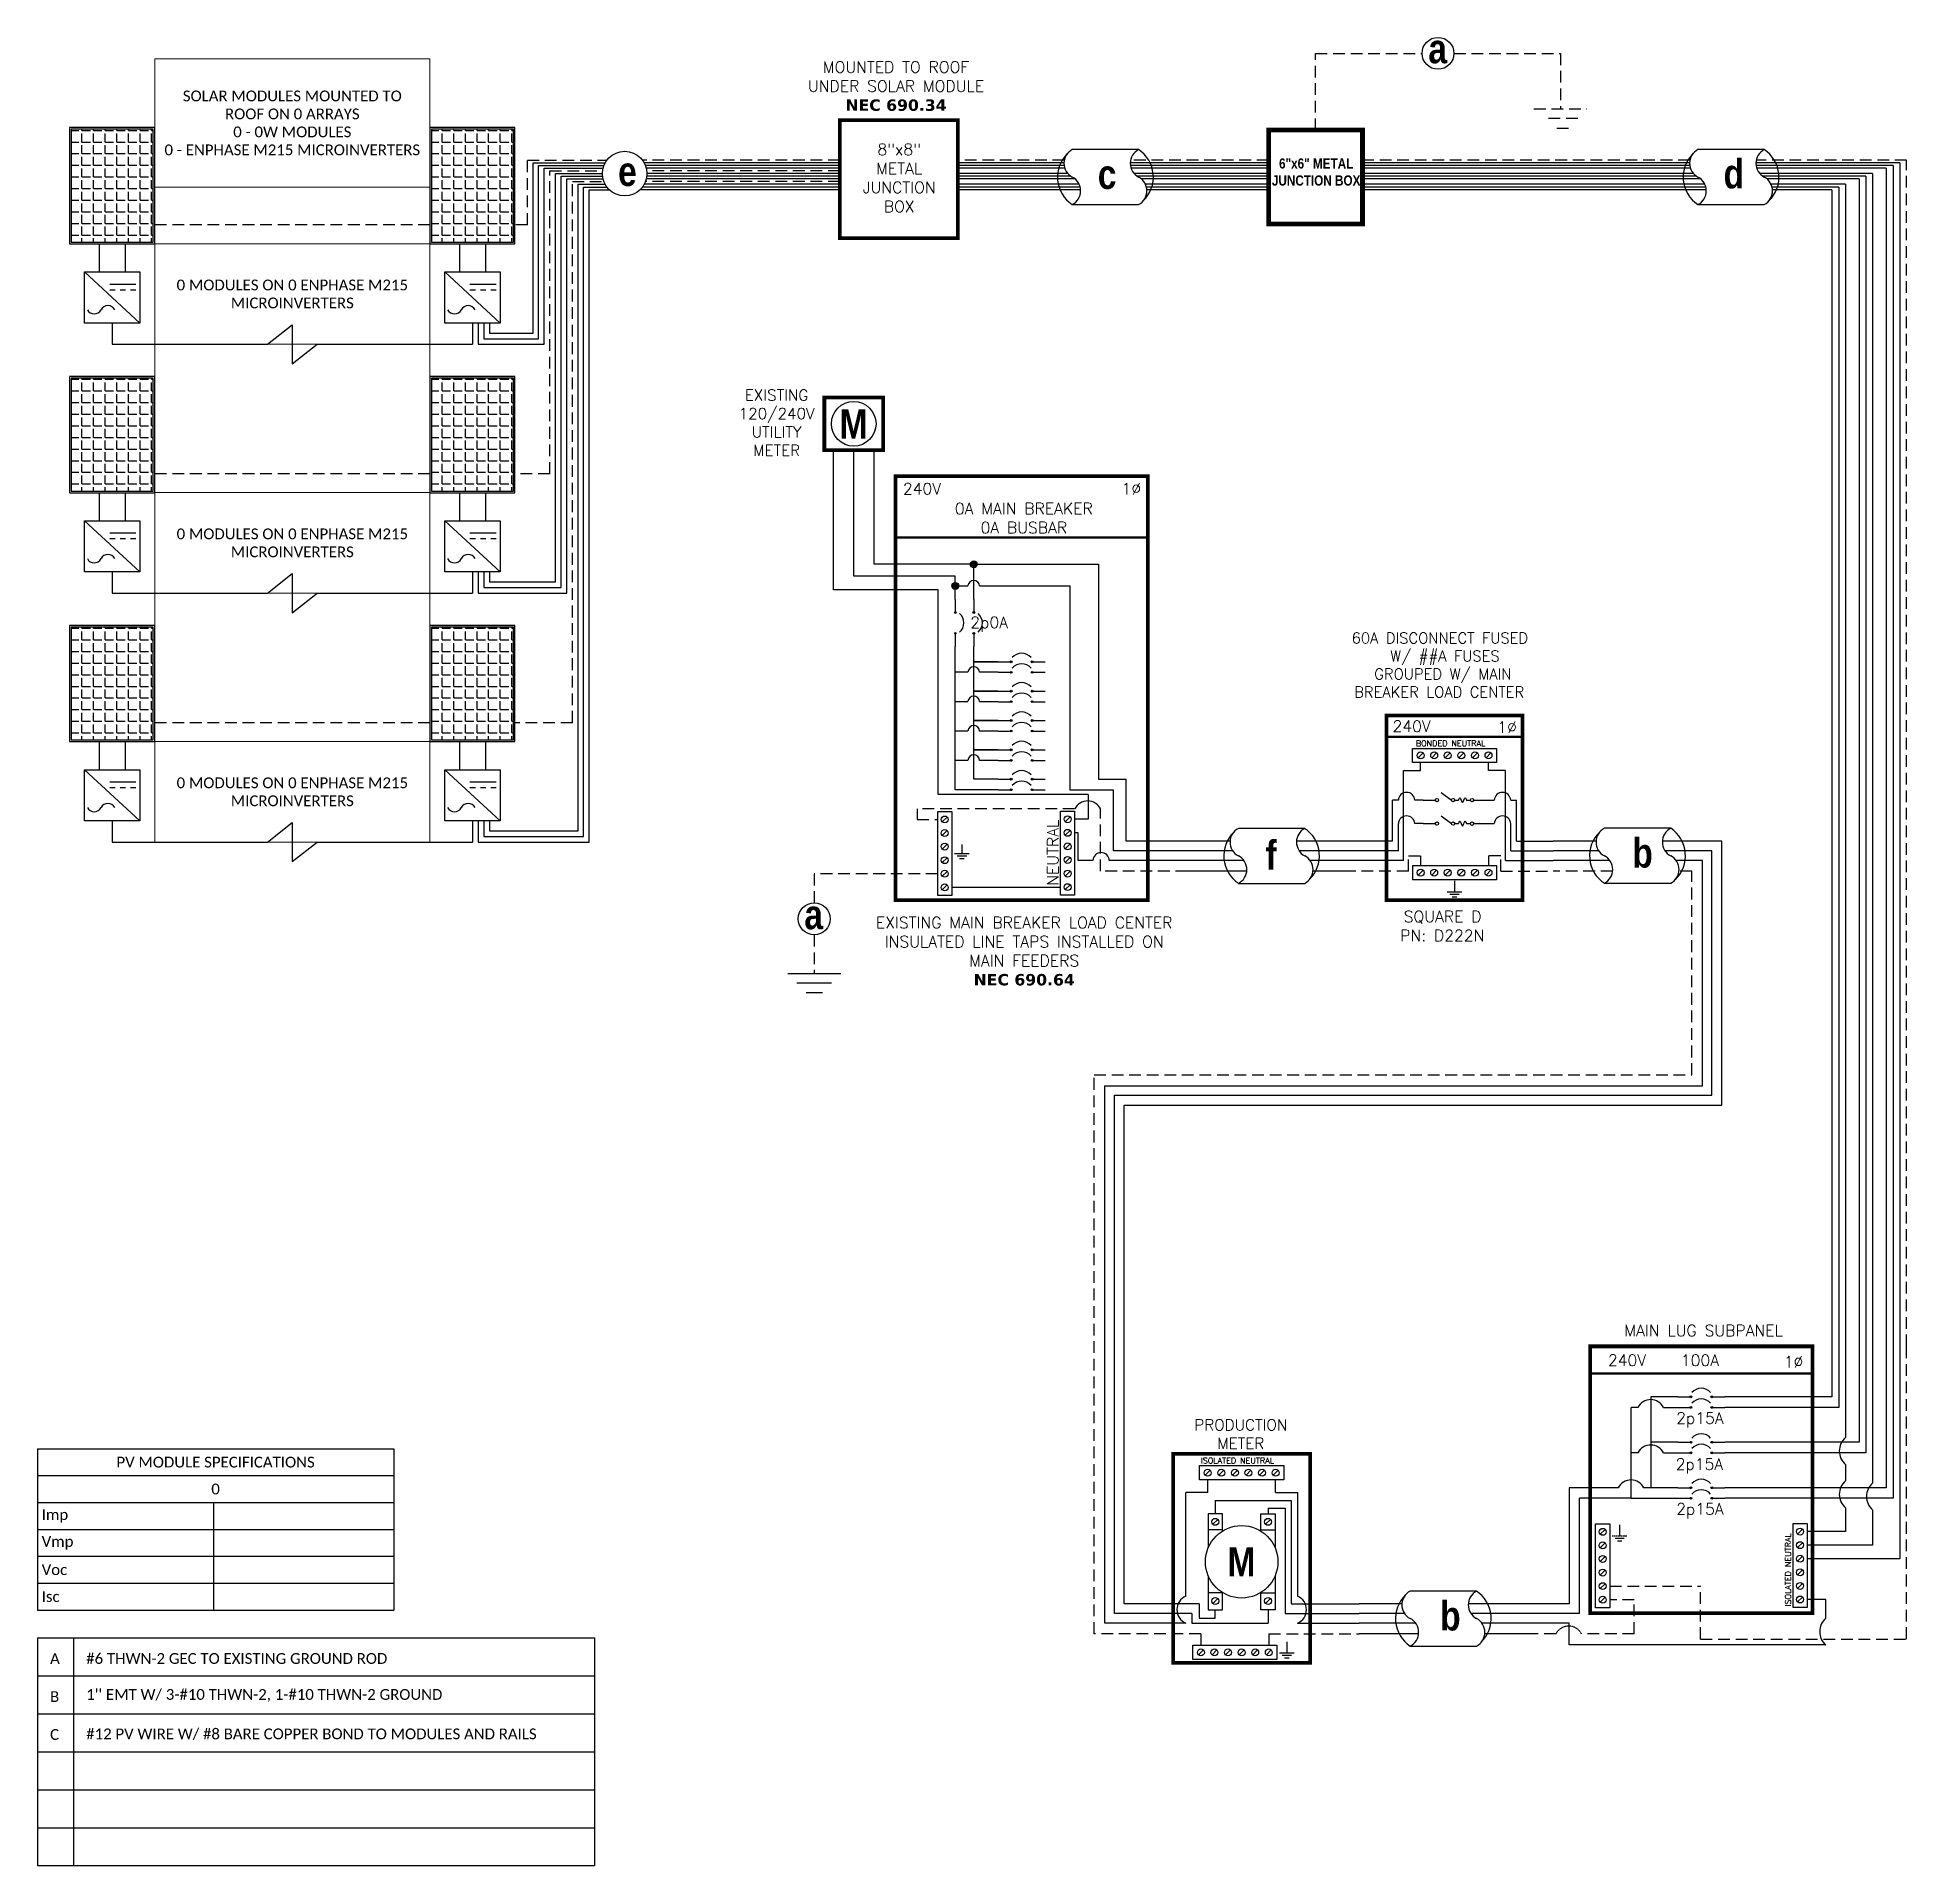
# Model space of a CAD drawing. Header units: feet. Extents: x 12814 to 13413, y 16036 to 16622.
import ezdxf

# ---------------------------------------------------------------- set-up
doc = ezdxf.new("R2010")
doc.units = ezdxf.units.FT
doc.header["$MEASUREMENT"] = 0
doc.linetypes.add('HIDDEN', pattern=[0.375, 0.25, -0.125])
for name, color, linetype in [('ONE LINE BLOCKS', 7, 'Continuous'), ('TABLES', 7, 'Continuous'), ('TEXT', 7, 'Continuous'), ('Z - TITLEBLOCK TXT', 7, 'Continuous')]:
    doc.layers.add(name, color=color, linetype=linetype)
doc.styles.add('ONE LINE TXT', font='techb___.ttf')
doc.styles.get("Standard").update_dxf_attribs({"font": 'simplex.shx'})

msp = doc.modelspace()

# ---------------------------------------------------------------- texts
at = {"layer": 'ONE LINE BLOCKS', "color": 1, "linetype": 'Continuous', "insert": (13223.71, 16582.75), "char_height": 3.2756, "width": 28.3929, "attachment_point": 2, "style": 'ONE LINE TXT'}
msp.add_mtext('6"x6" METAL JUNCTION BOX  ', dxfattribs=at)
at = {"layer": 'TABLES', "color": 1, "linetype": 'Continuous'}
msp.add_text('ISOLATED NEUTRAL', height=1.8743, dxfattribs=at).set_placement((13186.74, 16164.54))
at = {"layer": 'TEXT', "color": 1, "attachment_point": 5}
for s, width, insert, char_height in [(' \\PMOUNTED TO ROOF \\PUNDER SOLAR MODULE\\P{\\fVerdana|b1|i0|c0|p34;NEC 690.34}', 72.4158, (13089.11, 16608.91), 3.6576), ('8"x8" METAL JUNCTION BOX ', 0.4767, (13090.13, 16576.46), 3.6576), ('PRODUCTION METER', 1.3203, (13199.57, 16173.98), 3.5433)]:
    msp.add_mtext_dynamic_manual_height_columns(s, width=width, gutter_width=7.17, heights=[0], dxfattribs=dict(at, insert=insert, char_height=char_height))
at = {"layer": 'Z - TITLEBLOCK TXT', "color": 253, "linetype": 'Continuous', "style": 'ONE LINE TXT'}
msp.add_text('M', height=9.38, dxfattribs=at).set_placement((13195.29, 16128.36))
at = {"layer": 'Z - TITLEBLOCK TXT', "color": 1, "linetype": 'Continuous', "char_height": 9.3833, "attachment_point": 1, "style": 'ONE LINE TXT'}
for s, insert in [('{\\W1;\\C256;a}', (13259.65, 16622.58)), ('{\\W1;\\C256;d}', (13354.23, 16582.51)), ('{\\W1;\\C256;e}', (13000.07, 16583.26)), ('{\\W1;\\C256;c}', (13153.75, 16582.32)), ('{\\W1;\\C256;f}', (13207.5, 16364.19)), ('{\\W1;\\C256;b}', (13325, 16364.88)), ('{\\W1;\\C256;b}', (13263.43, 16120.44))]:
    msp.add_mtext_dynamic_manual_height_columns(s, width=0.1385, gutter_width=2.13, heights=[0], dxfattribs=dict(at, insert=insert))

# ---------------------------------------------------------------- blocks, each defined once
blk = doc.blocks.new('*T5')
at = {"layer": 'Defpoints', "color": 8, "linetype": 'ByBlock', "lineweight": 0, "transparency": 16777216}
for p, q in [((0, 0), (88.16, 0)), ((0, 0), (0, -250.97)), ((88.16, 0), (88.16, -250.97)), ((0, -41.08), (88.16, -41.08)), ((0, -59.24), (88.16, -59.24)), ((0, -91.46), (88.16, -91.46)), ((0, -138.99), (88.16, -138.99)), ((0, -171.21), (88.16, -171.21)), ((0, -218.74), (88.16, -218.74)), ((0, -250.97), (88.16, -250.97))]:
    blk.add_line(p, q, dxfattribs=at)
at = {"color": 0, "linetype": 'Continuous', "transparency": 16777216, "char_height": 3.4544, "width": 83.574, "attachment_point": 5}
for s, insert in [('{\\fCalibri|b0|i0|c0;SOLAR MODULES MOUNTED TO ROOF ON 0 ARRAYS^J0 - 0W MODULES^J0 - ENPHASE M215 MICROINVERTERS', (44.08, -20.54)), ('{\\fCalibri|b0|i0|c0;', (44.08, -50.16)), ('{\\fCalibri|b0|i0|c0;0 MODULES ON 0 ENPHASE M215 MICROINVERTERS', (44.08, -75.35)), ('{\\fCalibri|b0|i0|c0;', (44.08, -115.23)), ('{\\fCalibri|b0|i0|c0;0 MODULES ON 0 ENPHASE M215 MICROINVERTERS', (44.08, -155.1)), ('{\\fCalibri|b0|i0|c0;', (44.08, -194.98)), ('{\\fCalibri|b0|i0|c0;0 MODULES ON 0 ENPHASE M215 MICROINVERTERS', (44.08, -234.86))]:
    blk.add_mtext(s, dxfattribs=dict(at, insert=insert))
blk = doc.blocks.new('*U3')
at = {"color": 7, "linetype": 'Continuous'}
for p, q in [((6.67, 2.43), (2.91, 2.43)), ((2.44, 1.71), (0, 1.71)), ((9.57, 1.71), (6.2, 1.71)), ((2.91, -0.69), (6.67, -0.69))]:
    blk.add_line(p, q, dxfattribs=at)
at = {"color": 10, "linetype": 'Continuous'}
for p, q in [((2.59, 1.15), (0, 1.15)), ((9.57, 1.15), (6.35, 1.15))]:
    blk.add_line(p, q, dxfattribs=at)
at = {"color": 253, "linetype": 'Continuous'}
for p, q in [((3.21, 0.61), (0, 0.61)), ((9.57, 0.61), (6.97, 0.61))]:
    blk.add_line(p, q, dxfattribs=at)
at = {"color": 7, "linetype": 'Continuous'}
for centre, start, end in [((3.94, 0.87), 133.9732, 236.4265), ((5.63, 0.87), 313.9732, 56.4265)]:
    blk.add_arc(centre, 1.87, start, end, dxfattribs=at)
at = {"layer": 'TEXT', "color": 92, "linetype": 'HIDDEN', "ltscale": 15}
for p, q in [((3.37, 0), (0, 0)), ((9.57, 0), (7.14, 0))]:
    blk.add_line(p, q, dxfattribs=at)
at = {"layer": 'Z - TITLEBLOCK TXT', "linetype": 'Continuous'}
for centre, start, end in [((3.31, 1.65), 117.6639, 242.3361), ((7.08, 1.65), 117.6639, 242.3361), ((2.5, 0.09), 297.6639, 62.3361), ((6.26, 0.09), 297.6639, 62.3361)]:
    blk.add_arc(centre, 0.882, start, end, dxfattribs=at)
blk = doc.blocks.new('*T6')
at = {"layer": 'Z - TITLEBLOCK TXT', "color": 0, "lineweight": -2, "transparency": 16777216}
for p, q in [((0, 0), (114.19, 0)), ((0, 0), (0, -51.69)), ((114.19, 0), (114.19, -51.69)), ((0, -8.62), (114.19, -8.62)), ((0, -17.23), (114.19, -17.23)), ((56.41, -17.23), (56.41, -51.69)), ((0, -25.85), (114.19, -25.85)), ((0, -34.46), (114.19, -34.46)), ((0, -43.08), (114.19, -43.08)), ((0, -51.69), (114.19, -51.69))]:
    blk.add_line(p, q, dxfattribs=at)
at = {"layer": 'Z - TITLEBLOCK TXT', "color": 0, "linetype": 'Continuous', "transparency": 16777216, "char_height": 3.4544}
for s, insert, width, attachment_point in [('{\\fCalibri|b0|i0|c0;PV MODULE SPECIFICATIONS', (57.09, -4.31), 111.433, 5), ('{\\fCalibri|b0|i0|c0;0', (57.09, -12.92), 111.433, 5), ('{\\fCalibri|b0|i0|c0;Imp', (1.38, -21.54), 53.6551, 4), ('{\\fCalibri|b0|i0|c0;', (57.78, -21.54), 55.0254, 4), ('{\\fCalibri|b0|i0|c0;Vmp', (1.38, -30.15), 53.6551, 4), ('{\\fCalibri|b0|i0|c0;', (57.78, -30.15), 55.0254, 4), ('{\\fCalibri|b0|i0|c0;Voc', (1.38, -38.77), 53.6551, 4), ('{\\fCalibri|b0|i0|c0;', (57.78, -38.77), 55.0254, 4), ('{\\fCalibri|b0|i0|c0;Isc', (1.38, -47.39), 53.6551, 4), ('{\\fCalibri|b0|i0|c0;', (57.78, -47.39), 55.0254, 4)]:
    blk.add_mtext(s, dxfattribs=dict(at, insert=insert, width=width, attachment_point=attachment_point))
blk = doc.blocks.new('M_MAIN DISCO')
at = {"color": 253, "linetype": 'Continuous'}
for p, q in [((-47.96, 3.45), (-47.96, 32.21)), ((-47.96, 32.21), (-42.47, 32.21)), ((-42.47, 32.21), (-42.47, 34.82)), ((-20.72, 32.21), (-20.72, 34.82)), ((-15.23, 32.21), (-20.72, 32.21)), ((-15.23, 3.45), (-15.23, 32.21)), ((-47.96, 3.45), (-63.19, 3.45)), ((-15.23, 3.45), (0, 3.45))]:
    blk.add_line(p, q, dxfattribs=at)
at = {"color": 7, "linetype": 'Continuous'}
for p, q in [((-51.46, 9.66), (-51.46, 22.77)), ((-49.6, 22.77), (-51.46, 22.77)), ((-41.69, 22.77), (-44.32, 22.77)), ((-21.5, 22.77), (-18.87, 22.77)), ((-13.59, 22.77), (-11.73, 22.77)), ((-11.73, 9.66), (-11.73, 22.77)), ((-51.46, 9.66), (-63.19, 9.66)), ((-11.73, 9.66), (0, 9.66))]:
    blk.add_line(p, q, dxfattribs=at)
at = {"color": 1, "linetype": 'Continuous'}
for p, q in [((-31.53, 22.77), (-30.29, 22.77)), ((-27.74, 22.77), (-26.5, 22.77)), ((-31.53, 15.24), (-30.29, 15.24)), ((-27.74, 15.24), (-26.5, 15.24))]:
    blk.add_line(p, q, dxfattribs=at)
at = {"color": 10, "linetype": 'Continuous'}
for p, q in [((-49.6, 6.49), (-49.6, 15.24)), ((-41.69, 15.24), (-44.32, 15.24)), ((-21.5, 15.24), (-18.87, 15.24)), ((-13.59, 6.49), (-13.59, 15.24)), ((-49.6, 6.49), (-63.19, 6.49)), ((-13.59, 6.49), (0, 6.49))]:
    blk.add_line(p, q, dxfattribs=at)
at = {"color": 7, "linetype": 'Continuous'}
for centre in [(-46.96, 22.62), (-16.23, 22.62)]:
    blk.add_arc(centre, 2.64, 3.28193, 176.71807, dxfattribs=at)
at = {"color": 10, "linetype": 'Continuous'}
for centre in [(-46.96, 15.08), (-16.23, 15.08)]:
    blk.add_arc(centre, 2.64, 3.28193, 176.71807, dxfattribs=at)
at = {"color": 1, "linetype": 'Continuous'}
for points in [[(-30.29, 22.77), (-29.92, 23.53), (-29.02, 22.01), (-28.19, 23.53), (-27.74, 22.77)], [(-30.29, 15.24), (-29.92, 16), (-29.02, 14.47), (-28.19, 16), (-27.74, 15.24)]]:
    blk.add_spline(points, degree=3, dxfattribs=at)
at = {"layer": 'ONE LINE BLOCKS', "lineweight": 50}
blk.add_line((-53.41, 43.1), (-9.8, 43.1), dxfattribs=at)
at = {"layer": 'ONE LINE BLOCKS', "lineweight": 50, "const_width": 1.19}
blk.add_lwpolyline([(-53.41, -9.3), (-53.41, 49.88), (-9.8, 49.88), (-9.8, -9.3)], close=True, dxfattribs=at)
at = {"layer": 'TEXT', "color": 92, "linetype": 'HIDDEN', "ltscale": 15}
for p, q in [((-46.38, 0), (-63.19, 0)), ((-46.38, 0), (-46.38, 4.94)), ((-46.38, 4.94), (-42.47, 4.94)), ((-42.47, 4.94), (-42.47, 1.8)), ((-16.81, 4.94), (-20.72, 4.94)), ((-20.72, 4.94), (-20.72, 1.8)), ((-16.81, 0), (-16.81, 4.94)), ((-16.81, 0), (0, 0))]:
    blk.add_line(p, q, dxfattribs=at)
at = {"layer": 'TEXT', "color": 92, "linetype": 'Continuous', "flags": 128}
for points in [[(-31.59, -3.07), (-31.6, -6.57)], [(-33.94, -6.57), (-29.25, -6.57)], [(-30.07, -7.44), (-33.13, -7.44)], [(-30.88, -8.3), (-32.31, -8.3)]]:
    blk.add_lwpolyline(points, dxfattribs=at)
at = {"layer": 'Z - TITLEBLOCK TXT', "color": 1, "linetype": 'Continuous'}
for p, q in [((-45.07, 34.82), (-45.07, 39.36)), ((-45.07, 39.36), (-18.12, 39.36)), ((-18.12, 39.36), (-18.12, 34.82)), ((-18.12, 34.82), (-45.07, 34.82)), ((-35.88, 25.22), (-32.61, 22.78)), ((-41.69, 22.77), (-37.77, 22.77)), ((-25.42, 22.77), (-21.5, 22.77)), ((-41.69, 15.24), (-37.77, 15.24)), ((-35.88, 17.69), (-32.61, 15.24)), ((-25.42, 15.23), (-21.5, 15.23)), ((-45.07, 1.8), (-18.12, 1.8)), ((-45.07, 1.8), (-45.07, -2.74)), ((-18.12, 1.8), (-18.12, -2.74)), ((-18.12, -2.74), (-45.07, -2.74))]:
    blk.add_line(p, q, dxfattribs=at)
at = {"layer": 'Z - TITLEBLOCK TXT', "color": 4, "linetype": 'Continuous'}
for p, q in [((-41.69, 37.87), (-43.26, 36.3)), ((-37.34, 37.87), (-38.91, 36.3)), ((-32.98, 37.87), (-34.56, 36.3)), ((-28.63, 37.87), (-30.21, 36.3)), ((-24.28, 37.87), (-25.86, 36.3)), ((-19.93, 37.87), (-21.51, 36.3)), ((-41.69, 0.32), (-43.26, -1.26)), ((-37.34, 0.32), (-38.91, -1.26)), ((-32.98, 0.32), (-34.56, -1.26)), ((-28.63, 0.32), (-30.21, -1.26)), ((-24.28, 0.32), (-25.86, -1.26)), ((-19.93, 0.32), (-21.51, -1.26))]:
    blk.add_line(p, q, dxfattribs=at)
for centre in [(-42.47, 37.09), (-38.12, 37.09), (-33.77, 37.09), (-29.42, 37.09), (-25.07, 37.09), (-20.72, 37.09), (-42.47, -0.47), (-38.12, -0.47), (-33.77, -0.47), (-29.42, -0.47), (-25.07, -0.47), (-20.72, -0.47)]:
    blk.add_circle(centre, 1.11, dxfattribs=at)
at = {"layer": 'Z - TITLEBLOCK TXT', "color": 1, "linetype": 'Continuous'}
for centre in [(-37.23, 22.77), (-32.07, 22.77), (-25.96, 22.77), (-37.23, 15.24), (-32.07, 15.24), (-25.96, 15.23)]:
    blk.add_circle(centre, 0.541, dxfattribs=at)
at = {"layer": 'TABLES', "color": 4, "linetype": 'Continuous'}
blk.add_text('BONDED NEUTRAL', height=1.8743, dxfattribs=at).set_placement((-43.99, 40.01))
at = {"layer": 'TEXT', "color": 1}
for s, width, gutter_width, heights, insert, char_height, attachment_point in [('\\A1;\\pi4.1167;60A DISCONNECT FUSED \\P\\pi16.454;W/ ##A FUSES\\P\\pi11.355;GROUPED W/ MAIN \\P\\pi4.9392;BREAKER LOAD CENTER', 71.8931, 92.23, [24.13], (-68.68, 76.43), 3.4544, 1), ('240V', 0.1481, 0.75, [0], (-45.35, 46.44), 3.658, 5), ('1∅', 0.1481, 0.75, [0], (-14.78, 46.14), 3.658, 5), ('\\A1;\\pi3.6942,t21.982;SQUARE D\\P\\pi2.5621,t20.85;PN: D222N', 35.0816, 28.88, [13.54], (-51.57, -12.71), 3.6576, 1)]:
    blk.add_mtext_dynamic_manual_height_columns(s, width=width, gutter_width=gutter_width, heights=heights, dxfattribs=dict(at, insert=insert, char_height=char_height, attachment_point=attachment_point))
blk = doc.blocks.new('*T7')
at = {"linetype": 'ByBlock', "lineweight": -2, "transparency": 16777216}
for p, q in [((0, 0), (178.52, 0)), ((0, 0), (0, -72.97)), ((11.58, 0), (11.58, -72.97)), ((178.52, 0), (178.52, -72.97)), ((0, -12.11), (178.52, -12.11)), ((0, -24.28), (178.52, -24.28)), ((0, -36.46), (178.52, -36.46)), ((0, -48.64), (178.52, -48.64)), ((0, -60.81), (178.52, -60.81)), ((0, -72.97), (178.52, -72.97))]:
    blk.add_line(p, q, dxfattribs=at)
at = {"color": 0, "linetype": 'Continuous', "transparency": 16777216, "char_height": 3.4544, "attachment_point": 7}
for s, insert, width in [('{\\fCalibri|b0|i0|c0;A', (4.06, -8.36), 3.4544), ('{\\fCalibri|b0|i0|c0;#6 THWN-2 GEC TO EXISTING GROUND ROD', (15.65, -8.36), 158.8095), ('{\\fCalibri|b0|i0|c0;B', (4.06, -20.53), 3.4544), ("{\\fCalibri|b0|i0|c0;1'' EMT W/ 3-#10 THWN-2, 1-#10 THWN-2 GROUND", (15.65, -20.53), 158.8095), ('{\\fCalibri|b0|i0|c0;C', (4.06, -32.71), 3.4544), ('{\\fCalibri|b0|i0|c0;#12 PV WIRE W/ #8 BARE COPPER BOND TO MODULES AND RAILS', (15.65, -32.71), 158.8095), ('{\\fCalibri|b0|i0|c0;', (4.06, -44.89), 3.4544), ('{\\fCalibri|b0|i0|c0;', (15.65, -44.89), 158.8095), ('{\\fCalibri|b0|i0|c0;', (4.06, -57.06), 3.4544), ('{\\fCalibri|b0|i0|c0;', (15.65, -57.06), 158.8095), ('{\\fCalibri|b0|i0|c0;', (4.06, -69.22), 3.4544), ('{\\fCalibri|b0|i0|c0;', (15.65, -69.22), 158.8095)]:
    blk.add_mtext(s, dxfattribs=dict(at, insert=insert, width=width))
blk = doc.blocks.new('*U9')
at = {"layer": 'ONE LINE BLOCKS', "linetype": 'Continuous'}
h = blk.add_hatch(color=1, dxfattribs=at)
h.dxf.hatch_style = 1
edge = h.paths.add_edge_path()
edge.add_arc((52.27, 75.95), 0.291, 0, 360)
h = blk.add_hatch(color=1, dxfattribs=at)
h.dxf.hatch_style = 1
edge = h.paths.add_edge_path()
edge.add_arc((52.27, 72.57), 0.291, 0, 360)
h = blk.add_hatch(color=1, dxfattribs=at)
h.dxf.hatch_style = 1
edge = h.paths.add_edge_path()
edge.add_arc((58.94, 75.95), 0.291, 0, 360)
h = blk.add_hatch(color=1, dxfattribs=at)
h.dxf.hatch_style = 1
edge = h.paths.add_edge_path()
edge.add_arc((58.94, 72.57), 0.291, 0, 360)
h = blk.add_hatch(color=1, dxfattribs=at)
h.dxf.hatch_style = 1
edge = h.paths.add_edge_path()
edge.add_arc((52.27, 61.39), 0.291, 0, 360)
h = blk.add_hatch(color=1, dxfattribs=at)
h.dxf.hatch_style = 1
edge = h.paths.add_edge_path()
edge.add_arc((58.94, 61.39), 0.291, 0, 360)
h = blk.add_hatch(color=1, dxfattribs=at)
h.dxf.hatch_style = 1
edge = h.paths.add_edge_path()
edge.add_arc((52.27, 58.01), 0.291, 0, 360)
h = blk.add_hatch(color=1, dxfattribs=at)
h.dxf.hatch_style = 1
edge = h.paths.add_edge_path()
edge.add_arc((58.94, 58.01), 0.291, 0, 360)
h = blk.add_hatch(color=1, dxfattribs=at)
h.dxf.hatch_style = 1
edge = h.paths.add_edge_path()
edge.add_arc((52.27, 46.83), 0.291, 0, 360)
h = blk.add_hatch(color=1, dxfattribs=at)
h.dxf.hatch_style = 1
edge = h.paths.add_edge_path()
edge.add_arc((52.27, 43.45), 0.291, 0, 360)
h = blk.add_hatch(color=1, dxfattribs=at)
h.dxf.hatch_style = 1
edge = h.paths.add_edge_path()
edge.add_arc((58.94, 46.83), 0.291, 0, 360)
h = blk.add_hatch(color=1, dxfattribs=at)
h.dxf.hatch_style = 1
edge = h.paths.add_edge_path()
edge.add_arc((58.94, 43.45), 0.291, 0, 360)
at = {"color": 7, "linetype": 'Continuous'}
for p, q in [((97.46, 92.13), (97.46, 75.95)), ((106.16, 92.13), (106.16, 61.39)), ((114.86, 92.13), (114.86, 46.83)), ((48.07, 75.95), (39.41, 75.95)), ((39.41, 75.95), (39.41, 61.39)), ((97.46, 75.95), (63.14, 75.95)), ((48.07, 61.39), (39.41, 61.39)), ((39.41, 61.39), (39.41, 46.83)), ((106.16, 61.39), (63.14, 61.39)), ((29, 46.83), (13.32, 46.83)), ((13.32, 46.83), (13.32, 9.66)), ((48.07, 46.83), (37.24, 46.83)), ((114.86, 46.83), (63.14, 46.83)), ((13.32, 9.66), (0, 9.66))]:
    blk.add_line(p, q, dxfattribs=at)
at = {"color": 10, "linetype": 'Continuous'}
for p, q in [((99.63, 92.13), (99.63, 72.57)), ((108.33, 92.13), (108.33, 58.01)), ((117.03, 92.13), (117.03, 43.45)), ((33.12, 58.01), (33.12, 72.57)), ((35.29, 72.57), (33.12, 72.57)), ((43.53, 72.57), (48.07, 72.57)), ((99.63, 72.57), (63.14, 72.57)), ((33.12, 43.45), (33.12, 58.01)), ((35.29, 58.01), (33.12, 58.01)), ((43.53, 58.01), (48.07, 58.01)), ((108.33, 58.01), (63.14, 58.01)), ((33.12, 43.45), (16.61, 43.45)), ((16.61, 6.49), (16.61, 43.45)), ((33.12, 43.45), (48.07, 43.45)), ((117.03, 43.45), (63.14, 43.45)), ((16.61, 6.49), (0, 6.49))]:
    blk.add_line(p, q, dxfattribs=at)
at = {"color": 253, "linetype": 'Continuous'}
for p, q in [((101.81, 92.13), (101.81, 62.88)), ((110.51, 92.13), (110.51, 48.32)), ((119.21, 92.13), (119.21, 24.07)), ((101.81, 54.32), (101.81, 48.99)), ((101.81, 40.44), (101.81, 32.77)), ((110.51, 39.76), (110.51, 28.42)), ((101.81, 32.77), (89.53, 32.77)), ((110.51, 28.42), (89.53, 28.42)), ((119.21, 24.07), (89.53, 24.07)), ((95.54, 11.02), (89.53, 11.02)), ((95.54, 5), (95.54, 11.02)), ((13.32, 3.45), (0, 3.45)), ((13.32, -3.56), (13.32, 3.45)), ((95.54, -3.56), (13.32, -3.56))]:
    blk.add_line(p, q, dxfattribs=at)
at = {"color": 10, "linetype": 'Continuous'}
for centre in [(39.41, 70.41), (39.41, 55.85)]:
    blk.add_arc(centre, 4.65, 27.66392, 152.33608, dxfattribs=at)
at = {"color": 253, "linetype": 'Continuous'}
for centre in [(105.39, 58.6), (105.39, 44.71), (114.09, 44.04), (99.12, 0.72)]:
    blk.add_arc(centre, 5.58, 129.92155, 230.07845, dxfattribs=at)
at = {"color": 7, "linetype": 'Continuous'}
blk.add_arc((33.12, 44.67), 4.65, 27.66392, 152.33608, dxfattribs=at)
at = {"layer": 'ONE LINE BLOCKS', "lineweight": 50}
blk.add_line((20.02, 83.43), (91.19, 83.43), dxfattribs=at)
at = {"layer": 'ONE LINE BLOCKS', "lineweight": 50, "const_width": 1.19}
blk.add_lwpolyline([(20.02, 6.67), (20.02, 92.13), (91.19, 92.13), (91.19, 6.67)], close=True, dxfattribs=at)
at = {"layer": 'TEXT', "color": 92, "linetype": 'HIDDEN', "ltscale": 15}
for p, q in [((121.38, -1.65), (121.38, 92.13)), ((26.29, 15.3), (55.38, 15.3)), ((55.38, -1.65), (55.38, 15.3)), ((34.13, 10.94), (26.29, 10.94)), ((34.13, 0), (34.13, 10.94)), ((9.01, 0), (0, 0)), ((34.13, 0), (17.25, 0)), ((55.38, -1.65), (121.38, -1.65))]:
    blk.add_line(p, q, dxfattribs=at)
at = {"layer": 'TEXT', "color": 92, "linetype": 'HIDDEN', "flags": 128}
for points in [[(27.06, 31.42), (31.74, 31.42)], [(30.93, 30.55), (27.87, 30.55)], [(29.4, 34.92), (29.4, 31.42)], [(30.12, 29.68), (28.68, 29.68)]]:
    blk.add_lwpolyline(points, dxfattribs=at)
at = {"layer": 'TEXT', "color": 92, "linetype": 'HIDDEN', "ltscale": 0.3}
blk.add_arc((13.13, -2.16), 4.65, 27.66392, 152.33608, dxfattribs=at)
at = {"layer": 'Z - TITLEBLOCK TXT', "color": 1, "linetype": 'Continuous'}
for p, q in [((21.75, 8.35), (21.75, 35.29)), ((21.75, 35.29), (26.29, 35.29)), ((26.29, 35.29), (26.29, 8.35)), ((84.99, 8.42), (84.99, 35.37)), ((84.99, 35.37), (89.53, 35.37)), ((89.53, 35.37), (89.53, 8.42)), ((26.29, 8.35), (21.75, 8.35)), ((89.53, 8.42), (84.99, 8.42))]:
    blk.add_line(p, q, dxfattribs=at)
at = {"layer": 'Z - TITLEBLOCK TXT', "color": 4, "linetype": 'Continuous'}
for p, q in [((24.81, 33.48), (23.24, 31.91)), ((88.04, 33.56), (86.47, 31.98)), ((24.81, 29.13), (23.24, 27.56)), ((24.81, 24.78), (23.24, 23.21)), ((88.04, 29.2), (86.47, 27.63)), ((88.04, 24.85), (86.47, 23.28)), ((24.81, 20.43), (23.24, 18.86)), ((88.04, 20.5), (86.47, 18.93)), ((24.81, 16.08), (23.24, 14.51)), ((88.04, 16.15), (86.47, 14.58)), ((24.81, 11.73), (23.24, 10.16)), ((88.04, 11.8), (86.47, 10.23))]:
    blk.add_line(p, q, dxfattribs=at)
at = {"layer": 'Z - TITLEBLOCK TXT', "color": 1, "linetype": 'Continuous', "flags": 128}
for points in [[(48.07, 75.95), (52.27, 75.95)], [(48.07, 75.95), (52.27, 75.95)], [(48.07, 72.57), (52.27, 72.57)], [(48.07, 72.57), (52.27, 72.57)], [(58.94, 75.95), (63.14, 75.95)], [(58.94, 72.57), (63.14, 72.57)], [(48.07, 61.39), (52.27, 61.39)], [(48.07, 61.39), (52.27, 61.39)], [(58.94, 61.39), (63.14, 61.39)], [(48.07, 58.01), (52.27, 58.01)], [(48.07, 58.01), (52.27, 58.01)], [(58.94, 58.01), (63.14, 58.01)], [(48.07, 46.83), (52.27, 46.83)], [(48.07, 46.83), (52.27, 46.83)], [(48.07, 43.45), (52.27, 43.45)], [(48.07, 43.45), (52.27, 43.45)], [(58.94, 46.83), (63.14, 46.83)], [(58.94, 43.45), (63.14, 43.45)]]:
    blk.add_lwpolyline(points, dxfattribs=at)
at = {"layer": 'Z - TITLEBLOCK TXT', "color": 1, "linetype": 'Continuous'}
for centre in [(52.27, 75.95), (52.27, 72.57), (58.94, 75.95), (58.94, 72.57), (52.27, 61.39), (58.94, 61.39), (52.27, 58.01), (58.94, 58.01), (52.27, 46.83), (52.27, 43.45), (58.94, 46.83), (58.94, 43.45)]:
    blk.add_circle(centre, 0.291, dxfattribs=at)
at = {"layer": 'Z - TITLEBLOCK TXT', "color": 4, "linetype": 'Continuous'}
for centre in [(24.02, 32.7), (87.26, 32.77), (24.02, 28.35), (24.02, 24), (87.26, 28.42), (87.26, 24.07), (24.02, 19.65), (87.26, 19.72), (24.02, 15.3), (24.02, 10.94), (87.26, 15.37), (87.26, 11.02)]:
    blk.add_circle(centre, 1.11, dxfattribs=at)
at = {"layer": 'Z - TITLEBLOCK TXT', "color": 1, "linetype": 'Continuous'}
for centre in [(55.6, 74.75), (55.6, 71.37), (55.6, 60.19), (55.6, 56.81), (55.6, 45.63), (55.6, 42.25)]:
    blk.add_arc(centre, 3.93, 40.3392, 139.6608, dxfattribs=at)
at = {"layer": 'TABLES', "color": 1, "linetype": 'Continuous'}
for p in [(47.57, 67.33), (47.4, 52.58), (47.57, 38.21)]:
    blk.add_text('2p15A', height=3.658, dxfattribs=at).set_placement(p)
at = {"layer": 'TABLES', "color": 4, "linetype": 'Continuous'}
blk.add_text('ISOLATED NEUTRAL', height=1.8743, rotation=90, dxfattribs=at).set_placement((84.33, 8.78))
at = {"layer": 'TEXT', "color": 1, "attachment_point": 5}
for s, width, gutter_width, insert, char_height in [('MAIN LUG SUBPANEL ', 62.3984, 7.17, (56.35, 97.2), 3.6576), ('240V', 0.1481, 0.75, (31.81, 87.69), 3.658), ('100A', 0.1481, 0.75, (55.19, 87.69), 3.658), ('1∅', 0.1481, 0.75, (85.17, 87.17), 3.658)]:
    blk.add_mtext_dynamic_manual_height_columns(s, width=width, gutter_width=gutter_width, heights=[0], dxfattribs=dict(at, insert=insert, char_height=char_height))
blk = doc.blocks.new('*U8')
at = {"layer": 'ONE LINE BLOCKS', "linetype": 'Continuous'}
h = blk.add_hatch(color=254, dxfattribs=at)
h.dxf.hatch_style = 1
edge = h.paths.add_edge_path()
edge.add_arc((-68.38, 98.34), 1.11, 0, 360)
h = blk.add_hatch(color=254, dxfattribs=at)
h.dxf.hatch_style = 1
edge = h.paths.add_edge_path()
edge.add_arc((-74.3, 91.39), 1.11, 0, 360)
h = blk.add_hatch(color=1, dxfattribs=at)
h.dxf.hatch_style = 1
edge = h.paths.add_edge_path()
edge.add_arc((-74.3, 82.89), 0.291, 0, 360)
h = blk.add_hatch(color=1, dxfattribs=at)
h.dxf.hatch_style = 1
edge = h.paths.add_edge_path()
edge.add_arc((-68.38, 82.89), 0.291, 0, 360)
h = blk.add_hatch(color=1, dxfattribs=at)
h.dxf.hatch_style = 1
edge = h.paths.add_edge_path()
edge.add_arc((-74.3, 76.21), 0.291, 0, 360)
h = blk.add_hatch(color=1, dxfattribs=at)
h.dxf.hatch_style = 1
edge = h.paths.add_edge_path()
edge.add_arc((-68.38, 76.21), 0.291, 0, 360)
h = blk.add_hatch(color=1, dxfattribs=at)
h.dxf.hatch_style = 1
edge = h.paths.add_edge_path()
edge.add_arc((-56.39, 67.09), 0.291, 0, 360)
h = blk.add_hatch(color=1, dxfattribs=at)
h.dxf.hatch_style = 1
edge = h.paths.add_edge_path()
edge.add_arc((-49.72, 67.09), 0.291, 0, 360)
h = blk.add_hatch(color=1, dxfattribs=at)
h.dxf.hatch_style = 1
edge = h.paths.add_edge_path()
edge.add_arc((-56.39, 63.72), 0.291, 0, 360)
h = blk.add_hatch(color=1, dxfattribs=at)
h.dxf.hatch_style = 1
edge = h.paths.add_edge_path()
edge.add_arc((-49.72, 63.72), 0.291, 0, 360)
h = blk.add_hatch(color=1, dxfattribs=at)
h.dxf.hatch_style = 1
edge = h.paths.add_edge_path()
edge.add_arc((-56.39, 57.69), 0.291, 0, 360)
h = blk.add_hatch(color=1, dxfattribs=at)
h.dxf.hatch_style = 1
edge = h.paths.add_edge_path()
edge.add_arc((-56.39, 54.31), 0.291, 0, 360)
h = blk.add_hatch(color=1, dxfattribs=at)
h.dxf.hatch_style = 1
edge = h.paths.add_edge_path()
edge.add_arc((-49.72, 57.69), 0.291, 0, 360)
h = blk.add_hatch(color=1, dxfattribs=at)
h.dxf.hatch_style = 1
edge = h.paths.add_edge_path()
edge.add_arc((-49.72, 54.31), 0.291, 0, 360)
h = blk.add_hatch(color=1, dxfattribs=at)
h.dxf.hatch_style = 1
edge = h.paths.add_edge_path()
edge.add_arc((-56.39, 48.29), 0.291, 0, 360)
h = blk.add_hatch(color=1, dxfattribs=at)
h.dxf.hatch_style = 1
edge = h.paths.add_edge_path()
edge.add_arc((-49.72, 48.29), 0.291, 0, 360)
h = blk.add_hatch(color=1, dxfattribs=at)
h.dxf.hatch_style = 1
edge = h.paths.add_edge_path()
edge.add_arc((-56.39, 44.91), 0.291, 0, 360)
h = blk.add_hatch(color=1, dxfattribs=at)
h.dxf.hatch_style = 1
edge = h.paths.add_edge_path()
edge.add_arc((-49.72, 44.91), 0.291, 0, 360)
h = blk.add_hatch(color=1, dxfattribs=at)
h.dxf.hatch_style = 1
edge = h.paths.add_edge_path()
edge.add_arc((-56.39, 38.89), 0.291, 0, 360)
h = blk.add_hatch(color=1, dxfattribs=at)
h.dxf.hatch_style = 1
edge = h.paths.add_edge_path()
edge.add_arc((-49.72, 38.89), 0.291, 0, 360)
h = blk.add_hatch(color=1, dxfattribs=at)
h.dxf.hatch_style = 1
edge = h.paths.add_edge_path()
edge.add_arc((-56.39, 35.51), 0.291, 0, 360)
h = blk.add_hatch(color=1, dxfattribs=at)
h.dxf.hatch_style = 1
edge = h.paths.add_edge_path()
edge.add_arc((-49.72, 35.51), 0.291, 0, 360)
h = blk.add_hatch(color=1, dxfattribs=at)
h.dxf.hatch_style = 1
edge = h.paths.add_edge_path()
edge.add_arc((-56.39, 29.48), 0.291, 0, 360)
h = blk.add_hatch(color=1, dxfattribs=at)
h.dxf.hatch_style = 1
edge = h.paths.add_edge_path()
edge.add_arc((-56.39, 26.1), 0.291, 0, 360)
h = blk.add_hatch(color=1, dxfattribs=at)
h.dxf.hatch_style = 1
edge = h.paths.add_edge_path()
edge.add_arc((-49.72, 29.48), 0.291, 0, 360)
h = blk.add_hatch(color=1, dxfattribs=at)
h.dxf.hatch_style = 1
edge = h.paths.add_edge_path()
edge.add_arc((-49.72, 26.1), 0.291, 0, 360)
at = {"color": 155, "true_color": 0x647190}
blk.add_line((-93.51, 126.59), (-12.6, 126.59), dxfattribs=at)
at = {"color": 10, "linetype": 'Continuous'}
for p, q in [((-23.58, 6.49), (-23.58, 26.1)), ((-19.54, 26.1), (-19.54, 26.1)), ((0, 6.49), (-23.58, 6.49))]:
    blk.add_line(p, q, dxfattribs=at)
at = {"color": 7, "linetype": 'Continuous'}
for p, q in [((-19.55, 9.66), (-19.55, 29.48)), ((0, 9.66), (-19.55, 9.66))]:
    blk.add_line(p, q, dxfattribs=at)
at = {"color": 253, "linetype": 'Continuous'}
for p, q in [((-34.9, 12.29), (-36.07, 12.29)), ((-34.9, 3.45), (-34.9, 12.29)), ((-30.25, 3.45), (-34.9, 3.45)), ((0, 3.45), (-24.98, 3.45))]:
    blk.add_line(p, q, dxfattribs=at)
at = {"color": 7, "linetype": 'Continuous'}
blk.add_circle((-119.49, -15.26), 5.11, dxfattribs=at)
at = {"color": 253, "linetype": 'Continuous'}
blk.add_arc((-27.62, 3.3), 2.64, 3.28193, 176.71807, dxfattribs=at)
at = {"layer": 'ONE LINE BLOCKS', "lineweight": 50}
blk.add_line((-93.51, 106.95), (-12.6, 106.95), dxfattribs=at)
at = {"layer": 'ONE LINE BLOCKS', "lineweight": 50, "const_width": 1.19}
for points in [[(-116.27, 134.89), (-116.27, 151.79), (-97.41, 151.79), (-97.41, 134.89)], [(-93.51, -9.3), (-93.51, 126.59), (-12.6, 126.59), (-12.6, -9.3)]]:
    blk.add_lwpolyline(points, close=True, dxfattribs=at)
at = {"layer": 'TEXT', "color": 92, "linetype": 'HIDDEN', "ltscale": 15}
for p, q in [((-36.07, 20.02), (-86.54, 20.02)), ((-86.54, 20.02), (-86.54, 16.57)), ((-27.75, 0), (-27.75, 20.02)), ((-86.54, 16.57), (-79.95, 16.57)), ((0, 0), (-27.75, 0)), ((-79.95, -0.83), (-119.49, -0.83)), ((-119.49, -0.83), (-119.49, -10.15)), ((-119.49, -20.38), (-119.49, -32.73))]:
    blk.add_line(p, q, dxfattribs=at)
at = {"layer": 'TEXT', "color": 92, "linetype": 'Continuous', "ltscale": 15}
blk.add_line((-40.61, -5.18), (-75.41, -5.18), dxfattribs=at)
at = {"layer": 'TEXT', "color": 92, "linetype": 'Continuous', "flags": 128}
for points in [[(-72.19, 8.54), (-72.19, 5.69)], [(-74.53, 5.69), (-69.85, 5.69)], [(-70.66, 4.83), (-73.72, 4.83)], [(-71.47, 3.96), (-72.91, 3.96)]]:
    blk.add_lwpolyline(points, dxfattribs=at)
at = {"layer": 'TEXT', "color": 92, "linetype": 'Continuous', "ltscale": 4, "flags": 128}
for points in [[(-127.97, -32.73), (-111.01, -32.73)], [(-113.95, -35.88), (-125.03, -35.88)], [(-116.88, -39.02), (-122.09, -39.02)]]:
    blk.add_lwpolyline(points, dxfattribs=at)
at = {"layer": 'TEXT', "linetype": 'Continuous'}
blk.add_circle((-106.84, 143.34), 7.15, dxfattribs=at)
at = {"layer": 'TEXT', "color": 92, "linetype": 'Continuous', "ltscale": 0.3}
blk.add_arc((-31.87, 17.86), 4.65, 27.66392, 152.33608, dxfattribs=at)
at = {"layer": 'Z - TITLEBLOCK TXT', "color": 253, "linetype": 'Continuous'}
for p, q in [((-113.33, 90.2), (-113.33, 134.89)), ((-79.78, 90.2), (-113.33, 90.2)), ((-79.78, 24.52), (-79.78, 90.2)), ((-31.78, 24.52), (-79.78, 24.52)), ((-31.78, 24.52), (-31.78, 16.64)), ((-31.78, 16.64), (-36.07, 16.64))]:
    blk.add_line(p, q, dxfattribs=at)
at = {"layer": 'Z - TITLEBLOCK TXT', "color": 10, "linetype": 'Continuous'}
for p, q in [((-106.84, 94.51), (-106.84, 134.89)), ((-74.3, 94.51), (-106.84, 94.51)), ((-74.3, 87.09), (-74.3, 94.51)), ((-73.19, 91.39), (-70.25, 91.39)), ((-66.51, 91.39), (-37.57, 91.39)), ((-37.57, 91.39), (-37.57, 26.1)), ((-74.3, 26.1), (-74.3, 72.02)), ((-70.25, 63.72), (-74.3, 63.72)), ((-60.59, 63.72), (-66.51, 63.72)), ((-70.25, 54.31), (-74.3, 54.31)), ((-60.59, 54.31), (-66.51, 54.31)), ((-70.25, 44.91), (-74.3, 44.91)), ((-60.59, 44.91), (-66.51, 44.91)), ((-70.25, 35.51), (-74.3, 35.51)), ((-60.59, 35.51), (-66.51, 35.51)), ((-60.59, 26.1), (-74.3, 26.1)), ((-37.57, 26.1), (-23.58, 26.1))]:
    blk.add_line(p, q, dxfattribs=at)
at = {"layer": 'Z - TITLEBLOCK TXT', "color": 7, "linetype": 'Continuous'}
for p, q in [((-100.35, 98.34), (-100.35, 134.89)), ((-68.38, 98.34), (-100.35, 98.34)), ((-68.38, 87.09), (-68.38, 98.34)), ((-67.27, 98.34), (-28.47, 98.34)), ((-28.47, 98.34), (-28.47, 29.48)), ((-68.38, 57.69), (-68.38, 72.02)), ((-68.38, 67.09), (-60.59, 67.09)), ((-60.59, 67.09), (-68.38, 67.09)), ((-68.38, 48.29), (-68.38, 57.69)), ((-68.38, 57.69), (-60.59, 57.69)), ((-60.59, 57.69), (-68.38, 57.69)), ((-68.38, 38.89), (-68.38, 48.29)), ((-68.38, 48.29), (-60.59, 48.29)), ((-60.59, 48.29), (-68.38, 48.29)), ((-68.38, 29.48), (-68.38, 38.89)), ((-68.38, 38.89), (-60.59, 38.89)), ((-60.59, 38.89), (-68.38, 38.89)), ((-60.59, 29.48), (-68.38, 29.48)), ((-28.47, 29.48), (-19.55, 29.48))]:
    blk.add_line(p, q, dxfattribs=at)
at = {"layer": 'Z - TITLEBLOCK TXT', "color": 1, "linetype": 'Continuous'}
for p, q in [((-79.95, -7.78), (-79.95, 19.17)), ((-79.95, 19.17), (-75.41, 19.17)), ((-75.41, 19.17), (-75.41, -7.78)), ((-40.61, -7.71), (-40.61, 19.24)), ((-40.61, 19.24), (-36.07, 19.24)), ((-36.07, 19.24), (-36.07, -7.71)), ((-75.41, -7.78), (-79.95, -7.78)), ((-36.07, -7.71), (-40.61, -7.71))]:
    blk.add_line(p, q, dxfattribs=at)
at = {"layer": 'Z - TITLEBLOCK TXT', "color": 4, "linetype": 'Continuous'}
for p, q in [((-76.9, 17.35), (-78.47, 15.78)), ((-76.9, 13), (-78.47, 11.43)), ((-37.55, 17.43), (-39.13, 15.85)), ((-37.55, 13.08), (-39.13, 11.5)), ((-76.9, 8.65), (-78.47, 7.08)), ((-37.55, 8.73), (-39.13, 7.15)), ((-76.9, 4.3), (-78.47, 2.73)), ((-37.55, 4.38), (-39.13, 2.8)), ((-37.55, 0.03), (-39.13, -1.55)), ((-76.9, -0.05), (-78.47, -1.62)), ((-76.9, -4.4), (-78.47, -5.97)), ((-37.55, -4.33), (-39.13, -5.9))]:
    blk.add_line(p, q, dxfattribs=at)
at = {"layer": 'Z - TITLEBLOCK TXT', "color": 1, "linetype": 'Continuous', "flags": 128}
for points in [[(-74.3, 87.09), (-74.3, 82.89)], [(-74.3, 87.09), (-74.3, 82.89)], [(-68.38, 87.09), (-68.38, 82.89)], [(-68.38, 87.09), (-68.38, 82.89)], [(-74.3, 76.21), (-74.3, 72.02)], [(-68.38, 76.21), (-68.38, 72.02)], [(-60.59, 67.09), (-56.39, 67.09)], [(-60.59, 67.09), (-56.39, 67.09)], [(-49.72, 67.09), (-45.52, 67.09)], [(-60.59, 63.72), (-56.39, 63.72)], [(-60.59, 63.72), (-56.39, 63.72)], [(-49.72, 63.72), (-45.52, 63.72)], [(-60.59, 57.69), (-56.39, 57.69)], [(-60.59, 57.69), (-56.39, 57.69)], [(-60.59, 54.31), (-56.39, 54.31)], [(-60.59, 54.31), (-56.39, 54.31)], [(-49.72, 57.69), (-45.52, 57.69)], [(-49.72, 54.31), (-45.52, 54.31)], [(-60.59, 48.29), (-56.39, 48.29)], [(-60.59, 48.29), (-56.39, 48.29)], [(-49.72, 48.29), (-45.52, 48.29)], [(-60.59, 44.91), (-56.39, 44.91)], [(-60.59, 44.91), (-56.39, 44.91)], [(-49.72, 44.91), (-45.52, 44.91)], [(-60.59, 38.89), (-56.39, 38.89)], [(-60.59, 38.89), (-56.39, 38.89)], [(-49.72, 38.89), (-45.52, 38.89)], [(-60.59, 35.51), (-56.39, 35.51)], [(-60.59, 35.51), (-56.39, 35.51)], [(-49.72, 35.51), (-45.52, 35.51)], [(-60.59, 29.48), (-56.39, 29.48)], [(-60.59, 29.48), (-56.39, 29.48)], [(-60.59, 26.1), (-56.39, 26.1)], [(-60.59, 26.1), (-56.39, 26.1)], [(-49.72, 29.48), (-45.52, 29.48)], [(-49.72, 26.1), (-45.52, 26.1)]]:
    blk.add_lwpolyline(points, dxfattribs=at)
at = {"layer": 'Z - TITLEBLOCK TXT', "color": 7, "linetype": 'Continuous'}
for centre in [(-68.38, 98.34), (-68.38, 98.34), (-74.3, 91.39)]:
    blk.add_circle(centre, 1.11, dxfattribs=at)
at = {"layer": 'Z - TITLEBLOCK TXT', "color": 1, "linetype": 'Continuous'}
for centre in [(-74.3, 82.89), (-68.38, 82.89), (-74.3, 76.21), (-68.38, 76.21), (-56.39, 67.09), (-49.72, 67.09), (-56.39, 63.72), (-49.72, 63.72), (-56.39, 57.69), (-56.39, 54.31), (-49.72, 57.69), (-49.72, 54.31), (-56.39, 48.29), (-49.72, 48.29), (-56.39, 44.91), (-49.72, 44.91), (-56.39, 38.89), (-49.72, 38.89), (-56.39, 35.51), (-49.72, 35.51), (-56.39, 29.48), (-56.39, 26.1), (-49.72, 29.48), (-49.72, 26.1)]:
    blk.add_circle(centre, 0.291, dxfattribs=at)
at = {"layer": 'Z - TITLEBLOCK TXT', "color": 4, "linetype": 'Continuous'}
for centre in [(-77.68, 16.57), (-77.68, 12.22), (-38.34, 16.64), (-38.34, 12.29), (-77.68, 7.87), (-38.34, 7.94), (-77.68, 3.52), (-77.68, -0.83), (-38.34, 3.59), (-38.34, -0.76), (-77.68, -5.18), (-38.34, -5.11)]:
    blk.add_circle(centre, 1.11, dxfattribs=at)
at = {"layer": 'Z - TITLEBLOCK TXT', "color": 10, "linetype": 'Continuous'}
for centre in [(-68.38, 91.28), (-68.38, 63.61), (-68.38, 54.21), (-68.38, 44.8), (-68.38, 35.4)]:
    blk.add_arc(centre, 1.87, 3.2937, 176.7063, dxfattribs=at)
at = {"layer": 'Z - TITLEBLOCK TXT', "color": 1, "linetype": 'Continuous'}
for centre, start, end in [((-75.49, 79.55), 310.3392, 49.6608), ((-69.57, 79.55), 310.3392, 49.6608), ((-53.05, 65.9), 40.3392, 139.6608), ((-53.05, 62.52), 40.3392, 139.6608), ((-53.05, 56.5), 40.3392, 139.6608), ((-53.05, 53.12), 40.3392, 139.6608), ((-53.05, 47.1), 40.3392, 139.6608), ((-53.05, 43.72), 40.3392, 139.6608), ((-53.05, 37.69), 40.3392, 139.6608), ((-53.05, 34.31), 40.3392, 139.6608), ((-53.05, 28.29), 40.3392, 139.6608), ((-53.05, 24.91), 40.3392, 139.6608)]:
    blk.add_arc(centre, 3.93, start, end, dxfattribs=at)
at = {"layer": 'TABLES', "color": 1, "linetype": 'Continuous'}
blk.add_text('NEUTRAL', height=3.658, rotation=90, dxfattribs=at).set_placement((-41.27, -4.66))
at = {"layer": 'TEXT', "color": 1, "attachment_point": 5}
for s, width, gutter_width, heights, insert, char_height in [('EXISTING\\P120/240V UTILITY METER', 0.0523, 7.17, [0], (-131.55, 143.68), 3.5433), ('240V', 0.1481, 0.75, [0], (-84.98, 122.54), 3.658), ('1∅', 0.1481, 0.75, [0], (-17.91, 122.54), 3.658), ('0A MAIN BREAKER\\P0A BUSBAR', 72.4998, 0.75, [0], (-52.35, 113.14), 3.6576), ('2p0A', 0.1481, 0.75, [0], (-63.46, 79.11), 3.658), ('EXISTING MAIN BREAKER LOAD CENTER INSULATED LINE TAPS INSTALLED ON MAIN FEEDERS\\P{\\fVerdana|b1|i0|c0|p34;NEC 690.64}', 98.9176, 7.17, [106.42], (-52.23, -25.66), 3.6576)]:
    blk.add_mtext_dynamic_manual_height_columns(s, width=width, gutter_width=gutter_width, heights=heights, dxfattribs=dict(at, insert=insert, char_height=char_height))
at = {"layer": 'Z - TITLEBLOCK TXT', "color": 253, "linetype": 'Continuous', "style": 'ONE LINE TXT'}
blk.add_text('M', height=9.38, dxfattribs=at).set_placement((-111.4, 138.62))
at = {"layer": 'Z - TITLEBLOCK TXT', "color": 1, "linetype": 'Continuous', "insert": (-122.68, -9.21), "char_height": 9.3833, "attachment_point": 1, "style": 'ONE LINE TXT'}
blk.add_mtext_dynamic_manual_height_columns('{\\W1;\\C256;a}', width=0.1385, gutter_width=2.13, heights=[0], dxfattribs=at)

# ---------------------------------------------------------------- hatches: boundary and pattern name
at = {"layer": 'ONE LINE BLOCKS', "linetype": 'Continuous'}
h = msp.add_hatch(dxfattribs=at)
h.set_pattern_fill('ANGLE', color=256, scale=13.54666)
h.set_pattern_definition([(0, (12887.8863, 4573.7728), (0, 3.7253315), [2.709332, -1.0159995]), (90, (12887.8863, 4573.7728), (-3.7253315, 2e-16), [2.709332, -1.0159995])])
h.paths.add_polyline_path([(12824.87, 16592.07), (12824.87, 16555.89), (12851.11, 16555.89), (12851.11, 16592.07)])
h = msp.add_hatch(dxfattribs=at)
h.set_pattern_fill('ANGLE', color=256, scale=13.54666)
h.set_pattern_definition([(0, (13003.306, 4573.7728), (0, 3.7253315), [2.709332, -1.0159995]), (90, (13003.306, 4573.7728), (-3.7253315, 2e-16), [2.709332, -1.0159995])])
h.paths.add_polyline_path([(12940.29, 16592.07), (12940.29, 16555.89), (12966.53, 16555.89), (12966.53, 16592.07)])
h = msp.add_hatch(dxfattribs=at)
h.set_pattern_fill('ANGLE', color=256, scale=13.54666)
h.set_pattern_definition([(0, (12887.8863, 4494.0197), (0, 3.7253315), [2.709332, -1.0159995]), (90, (12887.8863, 4494.0197), (-3.7253315, 2e-16), [2.709332, -1.0159995])])
h.paths.add_polyline_path([(12824.87, 16512.32), (12824.87, 16476.13), (12851.11, 16476.13), (12851.11, 16512.32)])
h = msp.add_hatch(dxfattribs=at)
h.set_pattern_fill('ANGLE', color=256, scale=13.54666)
h.set_pattern_definition([(0, (13003.306, 4494.0197), (0, 3.7253315), [2.709332, -1.0159995]), (90, (13003.306, 4494.0197), (-3.7253315, 2e-16), [2.709332, -1.0159995])])
h.paths.add_polyline_path([(12940.29, 16512.32), (12940.29, 16476.13), (12966.53, 16476.13), (12966.53, 16512.32)])
h = msp.add_hatch(dxfattribs=at)
h.set_pattern_fill('ANGLE', color=256, scale=13.54666)
h.set_pattern_definition([(0, (12887.8863, 4414.2665), (0, 3.7253315), [2.709332, -1.0159995]), (90, (12887.8863, 4414.2665), (-3.7253315, 2e-16), [2.709332, -1.0159995])])
h.paths.add_polyline_path([(12824.87, 16432.56), (12824.87, 16396.38), (12851.11, 16396.38), (12851.11, 16432.56)])
h = msp.add_hatch(dxfattribs=at)
h.set_pattern_fill('ANGLE', color=256, scale=13.54666)
h.set_pattern_definition([(0, (13003.306, 4414.2665), (0, 3.7253315), [2.709332, -1.0159995]), (90, (13003.306, 4414.2665), (-3.7253315, 2e-16), [2.709332, -1.0159995])])
h.paths.add_polyline_path([(12940.29, 16432.56), (12940.29, 16396.38), (12966.53, 16396.38), (12966.53, 16432.56)])

# ---------------------------------------------------------------- linework, layer by layer
at = {"color": 7, "linetype": 'Continuous'}
for p, q in [((13166.82, 16585.56), (13145.58, 16585.56)), ((13367.26, 16585.56), (13346.02, 16585.56)), ((13406.35, 16579.59), (13406.35, 16202.1)), ((13388.95, 16572.7), (13388.95, 16202.1)), ((13397.65, 16576.14), (13397.65, 16202.1)), ((13145.58, 16567.93), (13166.82, 16567.93)), ((13346.02, 16567.93), (13367.26, 16567.93)), ((13337.29, 16368.08), (13316.04, 16368.08)), ((13313.39, 16364), (13299.64, 16364)), ((13353.69, 16364), (13334.63, 16364)), ((13353.69, 16279.4), (13353.69, 16364)), ((13316.04, 16350.45), (13337.29, 16350.45)), ((13162.25, 16279.4), (13353.69, 16279.4)), ((13162.25, 16119.62), (13162.25, 16279.4)), ((13191.39, 16152.65), (13191.39, 16148.46)), ((13191.39, 16152.65), (13215.72, 16152.65)), ((13215.72, 16152.65), (13215.72, 16119.62)), ((13186.21, 16119.62), (13162.25, 16119.62)), ((13186.21, 16119.62), (13186.21, 16115.03)), ((13191.39, 16115.03), (13191.39, 16117.69)), ((13215.72, 16119.62), (13237.45, 16119.62)), ((13186.21, 16115.03), (13191.39, 16115.03))]:
    msp.add_line(p, q, dxfattribs=at)
at = {"color": 253, "linetype": 'Continuous'}
for p, q in [((12972.82, 16526.76), (12972.82, 16581.31)), ((12972.82, 16581.31), (12995.93, 16581.31)), ((12980.02, 16577.86), (12995.04, 16577.86)), ((12980.02, 16447.01), (12980.02, 16577.86)), ((13071.1, 16581.31), (13008.44, 16581.31)), ((13071.1, 16577.86), (13009.32, 16577.86)), ((13142.91, 16581.31), (13108.88, 16581.31)), ((13144.15, 16577.86), (13108.88, 16577.86)), ((13208.47, 16581.31), (13164.16, 16581.31)), ((13208.47, 16577.86), (13165.4, 16577.86)), ((13343.35, 16581.31), (13238.57, 16581.31)), ((13344.59, 16577.86), (13238.57, 16577.86)), ((13410.7, 16581.31), (13364.6, 16581.31)), ((13402, 16577.86), (13365.84, 16577.86)), ((13402, 16577.86), (13402, 16202.1)), ((13410.7, 16581.31), (13410.7, 16202.1)), ((12987.23, 16574.42), (12995.93, 16574.42)), ((12987.23, 16367.25), (12987.23, 16574.42)), ((13071.1, 16574.42), (13008.44, 16574.42)), ((13147.79, 16574.42), (13108.88, 16574.42)), ((13208.47, 16574.42), (13169.03, 16574.42)), ((13348.22, 16574.42), (13238.57, 16574.42)), ((13393.3, 16574.42), (13369.47, 16574.42)), ((13393.3, 16574.42), (13393.3, 16202.1)), ((12958.82, 16526.76), (12972.82, 16526.76)), ((12958.82, 16447.01), (12980.02, 16447.01)), ((12958.82, 16367.25), (12987.23, 16367.25)), ((13317.75, 16357.79), (13299.64, 16357.79)), ((13347.47, 16357.79), (13339, 16357.79)), ((13347.47, 16285.61), (13347.47, 16357.79)), ((13156.03, 16285.61), (13347.47, 16285.61)), ((13156.03, 16113.41), (13156.03, 16285.61)), ((13188.97, 16155.25), (13188.97, 16159.34)), ((13210.72, 16155.25), (13210.72, 16159.34)), ((13188.97, 16155.25), (13181.91, 16155.25)), ((13181.91, 16122.02), (13181.91, 16155.25)), ((13210.72, 16155.25), (13217.79, 16155.25)), ((13217.79, 16122.02), (13217.79, 16155.25)), ((13181.91, 16113.41), (13156.03, 16113.41)), ((13217.79, 16113.41), (13237.45, 16113.41))]:
    msp.add_line(p, q, dxfattribs=at)
at = {"color": 10, "linetype": 'Continuous'}
for p, q in [((12974.62, 16524.96), (12974.62, 16580.45)), ((12974.62, 16580.45), (12995.52, 16580.45)), ((12981.83, 16577), (12995.09, 16577)), ((12981.83, 16445.21), (12981.83, 16577)), ((13071.1, 16580.45), (13008.84, 16580.45)), ((13071.1, 16577), (13009.27, 16577)), ((13142.96, 16580.45), (13108.88, 16580.45)), ((13145.14, 16577), (13108.88, 16577)), ((13208.47, 16580.45), (13164.21, 16580.45)), ((13208.47, 16577), (13166.38, 16577)), ((13343.4, 16580.45), (13238.57, 16580.45)), ((13345.58, 16577), (13238.57, 16577)), ((13408.53, 16580.45), (13364.64, 16580.45)), ((13399.83, 16577), (13366.82, 16577)), ((13399.83, 16577), (13399.83, 16202.1)), ((13408.53, 16580.45), (13408.53, 16202.1)), ((12989.03, 16573.56), (12996.48, 16573.56)), ((12989.03, 16365.45), (12989.03, 16573.56)), ((13071.1, 16573.56), (13007.88, 16573.56)), ((13148.09, 16573.56), (13108.88, 16573.56)), ((13208.47, 16573.56), (13169.33, 16573.56)), ((13348.53, 16573.56), (13238.57, 16573.56)), ((13391.13, 16573.56), (13369.77, 16573.56)), ((13391.13, 16573.56), (13391.13, 16202.1)), ((12957.02, 16524.96), (12974.62, 16524.96)), ((12957.02, 16445.21), (12981.83, 16445.21)), ((12957.02, 16365.45), (12989.03, 16365.45)), ((13314.27, 16360.83), (13299.64, 16360.83)), ((13350.51, 16360.83), (13335.51, 16360.83)), ((13350.51, 16282.57), (13350.51, 16360.83)), ((13159.07, 16282.57), (13350.51, 16282.57)), ((13159.07, 16116.45), (13159.07, 16282.57)), ((13208.3, 16150.28), (13208.3, 16148.46)), ((13208.3, 16150.28), (13213.74, 16150.28)), ((13213.74, 16150.28), (13213.74, 16116.45)), ((13183.88, 16116.45), (13159.07, 16116.45)), ((13183.88, 16116.45), (13183.88, 16113.41)), ((13208.3, 16117.69), (13208.3, 16113.41)), ((13213.74, 16116.45), (13237.45, 16116.45)), ((13183.88, 16113.41), (13208.3, 16113.41))]:
    msp.add_line(p, q, dxfattribs=at)
at = {"linetype": 'Continuous'}
for p, q in [((12976.42, 16523.16), (12976.42, 16579.59)), ((12976.42, 16579.59), (12995.25, 16579.59)), ((13071.1, 16579.59), (13009.11, 16579.59)), ((13143.16, 16579.59), (13108.88, 16579.59)), ((13208.47, 16579.59), (13164.41, 16579.59)), ((13343.6, 16579.59), (13238.57, 16579.59)), ((13406.35, 16579.59), (13364.85, 16579.59)), ((12983.63, 16576.14), (12995.25, 16576.14)), ((12983.63, 16443.4), (12983.63, 16576.14)), ((12990.84, 16572.7), (12997.25, 16572.7)), ((12990.84, 16363.65), (12990.84, 16572.7)), ((13071.1, 16572.7), (13007.11, 16572.7)), ((13071.1, 16576.14), (13009.11, 16576.14)), ((13146.47, 16576.14), (13108.88, 16576.14)), ((13148.23, 16572.7), (13108.88, 16572.7)), ((13208.47, 16576.14), (13167.72, 16576.14)), ((13208.47, 16572.7), (13169.47, 16572.7)), ((13346.91, 16576.14), (13238.57, 16576.14)), ((13348.67, 16572.7), (13238.57, 16572.7)), ((13397.65, 16576.14), (13368.16, 16576.14)), ((13388.95, 16572.7), (13369.91, 16572.7)), ((12833.84, 16555.38), (12833.84, 16546.37)), ((12842.15, 16555.38), (12842.15, 16546.37)), ((12949.26, 16555.38), (12949.26, 16546.37)), ((12957.57, 16555.38), (12957.57, 16546.37)), ((12829.17, 16546.37), (12846.82, 16546.37)), ((12829.17, 16529.98), (12829.17, 16546.37)), ((12829.17, 16546.37), (12846.82, 16529.98)), ((12846.82, 16546.37), (12846.82, 16529.98)), ((12944.59, 16546.37), (12962.24, 16546.37)), ((12944.59, 16529.98), (12944.59, 16546.37)), ((12944.59, 16546.37), (12962.24, 16529.98)), ((12962.24, 16546.37), (12962.24, 16529.98)), ((12846.82, 16529.98), (12829.17, 16529.98)), ((12962.24, 16529.98), (12944.59, 16529.98)), ((12955.22, 16523.16), (12976.42, 16523.16)), ((12833.84, 16475.62), (12833.84, 16466.61)), ((12842.15, 16475.62), (12842.15, 16466.61)), ((12949.26, 16475.62), (12949.26, 16466.61)), ((12957.57, 16475.62), (12957.57, 16466.61)), ((12829.17, 16466.61), (12846.82, 16466.61)), ((12829.17, 16450.22), (12829.17, 16466.61)), ((12829.17, 16466.61), (12846.82, 16450.22)), ((12846.82, 16466.61), (12846.82, 16450.22)), ((12944.59, 16466.61), (12962.24, 16466.61)), ((12944.59, 16450.22), (12944.59, 16466.61)), ((12944.59, 16466.61), (12962.24, 16450.22)), ((12962.24, 16466.61), (12962.24, 16450.22)), ((12846.82, 16450.22), (12829.17, 16450.22)), ((12962.24, 16450.22), (12944.59, 16450.22)), ((12955.22, 16443.4), (12983.63, 16443.4)), ((12833.84, 16395.87), (12833.84, 16386.86)), ((12842.15, 16395.87), (12842.15, 16386.86)), ((12949.26, 16395.87), (12949.26, 16386.86)), ((12957.57, 16395.87), (12957.57, 16386.86)), ((12829.17, 16386.86), (12846.82, 16386.86)), ((12829.17, 16370.47), (12829.17, 16386.86)), ((12829.17, 16386.86), (12846.82, 16370.47)), ((12846.82, 16386.86), (12846.82, 16370.47)), ((12944.59, 16386.86), (12962.24, 16386.86)), ((12944.59, 16370.47), (12944.59, 16386.86)), ((12944.59, 16386.86), (12962.24, 16370.47)), ((12962.24, 16386.86), (12962.24, 16370.47)), ((12846.82, 16370.47), (12829.17, 16370.47)), ((12962.24, 16370.47), (12944.59, 16370.47)), ((12955.22, 16363.65), (12990.84, 16363.65))]:
    msp.add_line(p, q, dxfattribs=at)
at = {"color": 1, "linetype": 'Continuous'}
for p, q in [((13193.66, 16143.26), (13189.12, 16143.26)), ((13206.04, 16143.26), (13210.57, 16143.26)), ((13193.66, 16123.09), (13189.12, 16123.09)), ((13206.04, 16123.09), (13210.57, 16123.09))]:
    msp.add_line(p, q, dxfattribs=at)
at = {"linetype": 'Continuous', "flags": 128}
for points in [[(12824.37, 16592.58), (12824.37, 16555.38), (12851.62, 16555.38), (12851.62, 16592.58), (12824.37, 16592.58)], [(12939.79, 16592.58), (12939.79, 16555.38), (12967.04, 16555.38), (12967.04, 16592.58), (12939.79, 16592.58)], [(12824.37, 16512.83), (12824.37, 16475.62), (12851.62, 16475.62), (12851.62, 16512.83), (12824.37, 16512.83)], [(12939.79, 16512.83), (12939.79, 16475.62), (12967.04, 16475.62), (12967.04, 16512.83), (12939.79, 16512.83)], [(12824.37, 16433.07), (12824.37, 16395.87), (12851.62, 16395.87), (12851.62, 16433.07), (12824.37, 16433.07)], [(12939.79, 16433.07), (12939.79, 16395.87), (12967.04, 16395.87), (12967.04, 16433.07), (12939.79, 16433.07)]]:
    msp.add_lwpolyline(points, dxfattribs=at)
for points in [[(12824.87, 16592.07), (12824.87, 16555.89), (12851.11, 16555.89), (12851.11, 16592.07)], [(12940.29, 16592.07), (12940.29, 16555.89), (12966.53, 16555.89), (12966.53, 16592.07)], [(12824.87, 16512.32), (12824.87, 16476.13), (12851.11, 16476.13), (12851.11, 16512.32)], [(12940.29, 16512.32), (12940.29, 16476.13), (12966.53, 16476.13), (12966.53, 16512.32)], [(12824.87, 16432.56), (12824.87, 16396.38), (12851.11, 16396.38), (12851.11, 16432.56)], [(12940.29, 16432.56), (12940.29, 16396.38), (12966.53, 16396.38), (12966.53, 16432.56)]]:
    msp.add_lwpolyline(points, close=True, dxfattribs=at)
at = {"color": 7, "linetype": 'Continuous'}
for centre, radius in [((13262.75, 16616.39), 5.11), ((13002.18, 16577.86), 7.14)]:
    msp.add_circle(centre, radius, dxfattribs=at)
for centre, start, end in [((13151.43, 16576.75), 133.97324, 236.42648), ((13160.97, 16576.75), 313.97324, 56.42648), ((13351.87, 16576.75), 133.97324, 236.42648), ((13361.41, 16576.75), 313.97324, 56.42648), ((13321.89, 16359.27), 133.97324, 236.42648), ((13331.44, 16359.27), 313.97324, 56.42648)]:
    msp.add_arc(centre, 10.58, start, end, dxfattribs=at)
at = {"color": 253, "linetype": 'Continuous'}
for centre, start, end in [((13183.83, 16117.72), 113.9997, 246.0003), ((13215.87, 16117.72), 293.9997, 66.0003)]:
    msp.add_arc(centre, 4.71, start, end, dxfattribs=at)
at = {"layer": 'ONE LINE BLOCKS', "lineweight": 50}
for points, const_width in [([(13108.88, 16557.2), (13071.1, 16557.2), (13071.1, 16594.99), (13108.88, 16594.99)], 1.19), ([(13238.57, 16561.69), (13208.47, 16561.69), (13208.47, 16591.8), (13238.57, 16591.8)], 1.53), ([(13177.89, 16100.67), (13177.89, 16167.63), (13221.81, 16167.63), (13221.81, 16100.67)], 1.19)]:
    msp.add_lwpolyline(points, close=True, dxfattribs=dict(at, const_width=const_width))
at = {"layer": 'TEXT', "color": 92, "linetype": 'HIDDEN', "ltscale": 15}
for p, q in [((13223.52, 16591.8), (13223.52, 16616.39)), ((13223.52, 16616.39), (13257.63, 16616.39)), ((13267.86, 16616.39), (13301.97, 16616.39)), ((13301.97, 16616.39), (13301.97, 16598.6)), ((12971.01, 16561.43), (12971.01, 16582.17)), ((12971.01, 16582.17), (12996.48, 16582.17)), ((13071.1, 16582.17), (13007.88, 16582.17)), ((13143.02, 16582.17), (13108.88, 16582.17)), ((13208.47, 16582.17), (13164.26, 16582.17)), ((13343.45, 16582.17), (13238.57, 16582.17)), ((13412.88, 16582.17), (13364.7, 16582.17)), ((13412.88, 16202.1), (13412.88, 16582.17)), ((12978.22, 16578.72), (12995.09, 16578.72)), ((12978.22, 16481.67), (12978.22, 16578.72)), ((13071.1, 16578.72), (13009.27, 16578.72)), ((12985.43, 16575.28), (12995.52, 16575.28)), ((12985.43, 16401.92), (12985.43, 16575.28)), ((13071.1, 16575.28), (13008.84, 16575.28)), ((12971.01, 16561.43), (12967.04, 16561.43)), ((12978.22, 16481.67), (12967.04, 16481.67)), ((12985.43, 16401.92), (12967.04, 16401.92)), ((13318.68, 16354.34), (13299.64, 16354.34)), ((13344.03, 16354.34), (13339.93, 16354.34)), ((13344.03, 16289.06), (13344.03, 16354.34)), ((13152.59, 16289.06), (13344.03, 16289.06)), ((13152.59, 16109.96), (13152.59, 16289.06)), ((13186.78, 16109.96), (13152.59, 16109.96)), ((13186.78, 16109.96), (13186.78, 16106.3)), ((13208.54, 16109.96), (13208.54, 16106.3)), ((13208.54, 16109.96), (13237.45, 16109.96))]:
    msp.add_line(p, q, dxfattribs=at)
at = {"layer": 'TEXT', "color": 92, "linetype": 'HIDDEN', "ltscale": 15, "flags": 128}
for points in [[(13293.49, 16598.6), (13310.45, 16598.6)], [(13307.51, 16595.46), (13296.43, 16595.46)], [(13304.57, 16592.32), (13299.37, 16592.32)], [(12939.79, 16561.43), (12851.62, 16561.43)], [(12939.79, 16481.67), (12851.62, 16481.67)], [(12939.79, 16401.92), (12851.62, 16401.92)]]:
    msp.add_lwpolyline(points, dxfattribs=at)
at = {"layer": 'TEXT', "color": 92, "linetype": 'Continuous', "flags": 128}
for points in [[(13211.99, 16103.88), (13216.67, 16103.88)], [(13214.33, 16107.38), (13214.33, 16103.88)], [(13215.86, 16103.01), (13212.8, 16103.01)], [(13215.05, 16102.15), (13213.61, 16102.15)]]:
    msp.add_lwpolyline(points, dxfattribs=at)
at = {"layer": 'TEXT', "linetype": 'Continuous'}
msp.add_circle((13199.85, 16133.07), 11.62, dxfattribs=at)
at = {"layer": 'Z - TITLEBLOCK TXT', "color": 7, "linetype": 'Continuous'}
for p, q in [((12845.59, 16542.37), (12837.2, 16542.37)), ((12838.95, 16540.56), (12837.2, 16540.56)), ((12842.27, 16540.56), (12840.52, 16540.56)), ((12845.59, 16540.56), (12843.84, 16540.56)), ((12961.01, 16542.37), (12952.62, 16542.37)), ((12954.37, 16540.56), (12952.62, 16540.56)), ((12957.69, 16540.56), (12955.94, 16540.56)), ((12961.01, 16540.56), (12959.26, 16540.56)), ((12887.75, 16523.16), (12895.7, 16529.42)), ((12895.7, 16529.42), (12895.7, 16516.89)), ((12895.7, 16516.89), (12903.66, 16523.16)), ((12845.59, 16462.62), (12837.2, 16462.62)), ((12961.01, 16462.62), (12952.62, 16462.62)), ((12838.95, 16460.81), (12837.2, 16460.81)), ((12842.27, 16460.81), (12840.52, 16460.81)), ((12845.59, 16460.81), (12843.84, 16460.81)), ((12954.37, 16460.81), (12952.62, 16460.81)), ((12957.69, 16460.81), (12955.94, 16460.81)), ((12961.01, 16460.81), (12959.26, 16460.81)), ((12887.75, 16443.4), (12895.7, 16449.67)), ((12895.7, 16449.67), (12895.7, 16437.14)), ((12895.7, 16437.14), (12903.66, 16443.4)), ((12845.59, 16382.87), (12837.2, 16382.87)), ((12838.95, 16381.05), (12837.2, 16381.05)), ((12842.27, 16381.05), (12840.52, 16381.05)), ((12845.59, 16381.05), (12843.84, 16381.05)), ((12961.01, 16382.87), (12952.62, 16382.87)), ((12954.37, 16381.05), (12952.62, 16381.05)), ((12957.69, 16381.05), (12955.94, 16381.05)), ((12961.01, 16381.05), (12959.26, 16381.05)), ((12887.75, 16363.65), (12895.7, 16369.91)), ((12895.7, 16369.91), (12895.7, 16357.39)), ((12895.7, 16357.39), (12903.66, 16363.65))]:
    msp.add_line(p, q, dxfattribs=at)
at = {"layer": 'Z - TITLEBLOCK TXT', "color": 1, "linetype": 'Continuous'}
for p, q in [((13186.38, 16159.34), (13186.38, 16163.88)), ((13186.38, 16163.88), (13213.32, 16163.88)), ((13213.32, 16163.88), (13213.32, 16159.34)), ((13213.32, 16159.34), (13186.38, 16159.34)), ((13189.12, 16148.46), (13189.12, 16137.55)), ((13193.66, 16148.46), (13189.12, 16148.46)), ((13193.66, 16142.91), (13193.66, 16148.46)), ((13206.04, 16142.91), (13206.04, 16148.46)), ((13206.04, 16148.46), (13210.57, 16148.46)), ((13210.57, 16148.46), (13210.57, 16137.55)), ((13189.12, 16128.6), (13189.12, 16117.69)), ((13210.57, 16128.6), (13210.57, 16117.69)), ((13193.66, 16117.69), (13193.66, 16123.24)), ((13206.04, 16117.69), (13206.04, 16123.24)), ((13189.12, 16117.69), (13193.66, 16117.69)), ((13210.57, 16117.69), (13206.04, 16117.69)), ((13184.19, 16101.76), (13184.19, 16106.3)), ((13184.19, 16106.3), (13211.13, 16106.3)), ((13211.13, 16106.3), (13211.13, 16101.76)), ((13211.13, 16101.76), (13184.19, 16101.76))]:
    msp.add_line(p, q, dxfattribs=at)
at = {"layer": 'Z - TITLEBLOCK TXT', "color": 4, "linetype": 'Continuous'}
for p, q in [((13189.76, 16162.4), (13188.19, 16160.83)), ((13194.11, 16162.4), (13192.54, 16160.83)), ((13198.46, 16162.4), (13196.89, 16160.83)), ((13202.81, 16162.4), (13201.24, 16160.83)), ((13207.16, 16162.4), (13205.59, 16160.83)), ((13211.51, 16162.4), (13209.94, 16160.83)), ((13192.18, 16146.65), (13190.6, 16145.07)), ((13209.09, 16146.65), (13207.52, 16145.07)), ((13192.18, 16121.28), (13190.6, 16119.71)), ((13209.09, 16121.28), (13207.52, 16119.71)), ((13187.57, 16104.82), (13186, 16103.24)), ((13191.92, 16104.82), (13190.35, 16103.24)), ((13196.27, 16104.82), (13194.7, 16103.24)), ((13200.62, 16104.82), (13199.05, 16103.24)), ((13204.97, 16104.82), (13203.4, 16103.24)), ((13209.32, 16104.82), (13207.75, 16103.24))]:
    msp.add_line(p, q, dxfattribs=at)
at = {"layer": 'Z - TITLEBLOCK TXT', "linetype": 'Continuous', "flags": 128}
for points in [[(12837.99, 16529.98), (12837.99, 16523.16)], [(12953.41, 16529.98), (12953.41, 16523.16)], [(12955.22, 16529.98), (12955.22, 16523.16)], [(12837.99, 16523.16), (12887.75, 16523.16)], [(12903.66, 16523.16), (12953.41, 16523.16)], [(12837.99, 16450.22), (12837.99, 16443.4)], [(12953.41, 16450.22), (12953.41, 16443.4)], [(12955.22, 16450.22), (12955.22, 16443.4)], [(12837.99, 16443.4), (12887.75, 16443.4)], [(12903.66, 16443.4), (12953.41, 16443.4)], [(12837.99, 16370.47), (12837.99, 16363.65)], [(12953.41, 16370.47), (12953.41, 16363.65)], [(12955.22, 16370.47), (12955.22, 16363.65)], [(12837.99, 16363.65), (12887.75, 16363.65)], [(12903.66, 16363.65), (12953.41, 16363.65)]]:
    msp.add_lwpolyline(points, dxfattribs=at)
at = {"layer": 'Z - TITLEBLOCK TXT', "color": 10, "linetype": 'Continuous', "flags": 128}
for points in [[(12957.02, 16529.98), (12957.02, 16524.96)], [(12957.02, 16450.22), (12957.02, 16445.21)], [(12957.02, 16370.47), (12957.02, 16365.45)]]:
    msp.add_lwpolyline(points, dxfattribs=at)
at = {"layer": 'Z - TITLEBLOCK TXT', "color": 253, "linetype": 'Continuous', "flags": 128}
for points in [[(12958.82, 16529.98), (12958.82, 16526.76)], [(12958.82, 16450.22), (12958.82, 16447.01)], [(12958.82, 16370.47), (12958.82, 16367.25)]]:
    msp.add_lwpolyline(points, dxfattribs=at)
at = {"layer": 'Z - TITLEBLOCK TXT', "color": 4, "linetype": 'Continuous'}
for centre in [(13188.97, 16161.61), (13193.32, 16161.61), (13197.67, 16161.61), (13202.02, 16161.61), (13206.37, 16161.61), (13210.72, 16161.61), (13191.39, 16145.86), (13208.3, 16145.86), (13191.39, 16120.5), (13208.3, 16120.5), (13186.78, 16104.03), (13191.13, 16104.03), (13195.48, 16104.03), (13199.83, 16104.03), (13204.18, 16104.03), (13208.54, 16104.03)]:
    msp.add_circle(centre, 1.11, dxfattribs=at)
at = {"layer": 'Z - TITLEBLOCK TXT', "linetype": 'Continuous'}
for centre, radius, start, end in [((13147.89, 16581.15), 4.98, 117.66392, 242.33608), ((13169.13, 16581.15), 4.98, 117.66392, 242.33608), ((13348.33, 16581.15), 4.98, 117.66392, 242.33608), ((13369.57, 16581.15), 4.98, 117.66392, 242.33608), ((13143.27, 16572.34), 4.98, 297.66392, 62.33608), ((13164.51, 16572.34), 4.98, 297.66392, 62.33608), ((13343.71, 16572.34), 4.98, 297.66392, 62.33608), ((13364.95, 16572.34), 4.98, 297.66392, 62.33608), ((12836.62, 16533.08), 2.48, 27.66392, 152.33608), ((12952.04, 16533.08), 2.48, 27.66392, 152.33608), ((12832.24, 16535.38), 2.48, 207.66392, 332.33608), ((12947.66, 16535.38), 2.48, 207.66392, 332.33608), ((12832.24, 16455.63), 2.48, 207.66392, 332.33608), ((12836.62, 16453.33), 2.48, 27.66392, 152.33608), ((12947.66, 16455.63), 2.48, 207.66392, 332.33608), ((12952.04, 16453.33), 2.48, 27.66392, 152.33608), ((12832.24, 16375.88), 2.48, 207.66392, 332.33608), ((12836.62, 16373.58), 2.48, 27.66392, 152.33608), ((12947.66, 16375.88), 2.48, 207.66392, 332.33608), ((12952.04, 16373.58), 2.48, 27.66392, 152.33608), ((13318.35, 16363.67), 4.98, 117.66392, 242.33608), ((13339.6, 16363.67), 4.98, 117.66392, 242.33608), ((13313.73, 16354.86), 4.98, 297.66392, 62.33608), ((13334.98, 16354.86), 4.98, 297.66392, 62.33608)]:
    msp.add_arc(centre, radius, start, end, dxfattribs=at)

# ---------------------------------------------------------------- block references
for name, p in [('*T5', (12851.62, 16614.62)), ('M_MAIN DISCO', (13299.64, 16354.34)), ('*U9', (13291.49, 16109.96)), ('*T6', (12814.03, 16169.29)), ('*T7', (12814.03, 16108.67))]:
    msp.add_blockref(name, p)
at = {"color": 7}
msp.add_blockref('*U8', (13182.41, 16354.34), dxfattribs=at)
at = {"color": 155, "true_color": 0x647190, "xscale": 5.644441731736358, "yscale": 5.644441731736358, "zscale": 5.644441731736358}
for p in [(13182.41, 16354.34), (13237.45, 16109.96)]:
    msp.add_blockref('*U3', p, dxfattribs=at)

msp.set_redraw_order([(e.dxf.handle, doc.entitydb.next_handle()) for e in msp.query("TEXT MTEXT ATTDEF DIMENSION ARC_DIMENSION")])  # texts and dimensions are drawn at this point

doc.saveas('drawing.dxf')
